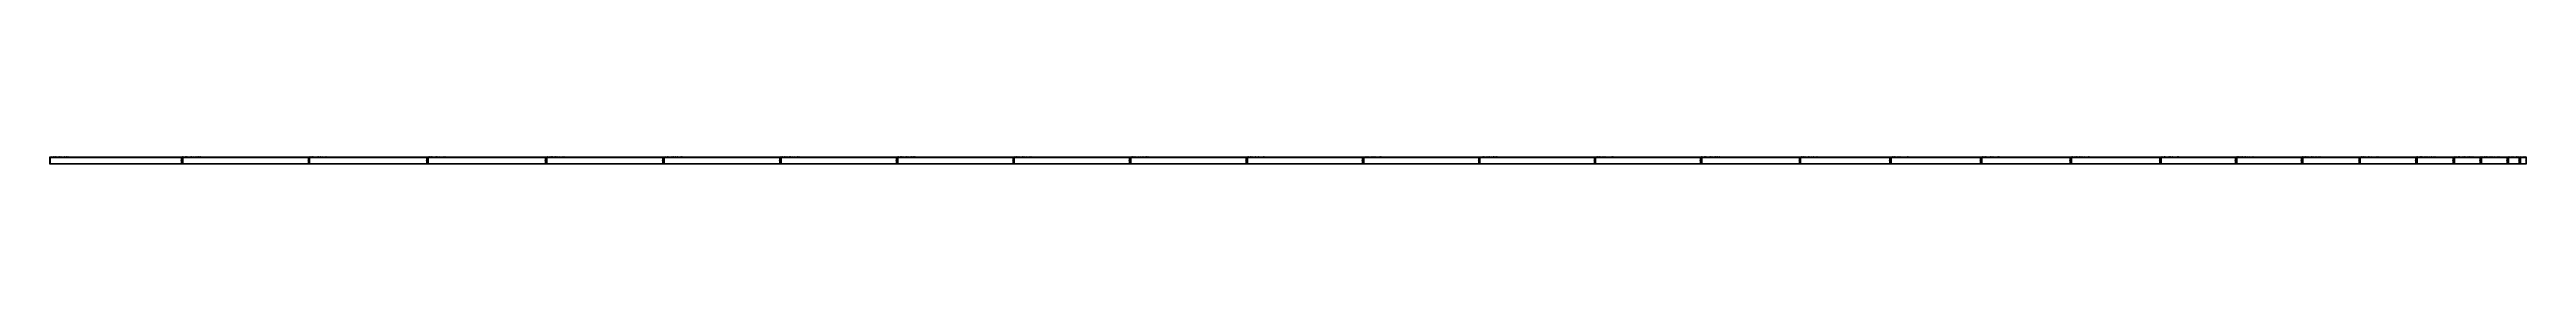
# Model space of a CAD drawing. Header units: millimetres. Extents: x 0 to 240831, y 0 to 45222.
# Drawn here: x 0 to 172726, y 6000 to 6450 of the extents above; entities that cross this region are included whole.
import ezdxf
from ezdxf.enums import TextEntityAlignment as Align

# ---------------------------------------------------------------- set-up
doc = ezdxf.new("R2010")
doc.units = ezdxf.units.MM
doc.header["$LTSCALE"] = 1000
for name, color, linetype in [('IPE450', 2, 'Continuous'), ('PERFORACIONES', 1, 'Continuous'), ('TXT_GEN', 3, 'Continuous')]:
    doc.layers.add(name, color=color, linetype=linetype)
doc.styles.add('VERDNA', font='verdana.ttf', dxfattribs={"width": 0.8})

# ---------------------------------------------------------------- blocks, each defined once
blk = doc.blocks.new('d22')
at = {"layer": 'PERFORACIONES', "linetype": 'ByBlock'}
for p, q in [((-24.5, 0), (24.5, 0)), ((0, 24.5), (0, -24.5))]:
    blk.add_line(p, q, dxfattribs=at)
blk.add_circle((0, 0), 11, dxfattribs=at)

msp = doc.modelspace()

# ---------------------------------------------------------------- linework, layer by layer
at = {"layer": 'IPE450'}
for p, q in [((0, 6435.4), (9229, 6435.4)), ((0, 6014.6), (9229, 6014.6)), ((9239, 6435.4), (18075, 6435.4)), ((9239, 6014.6), (18075, 6014.6)), ((18085, 6435.4), (26346, 6435.4)), ((18085, 6014.6), (26346, 6014.6)), ((26356, 6435.4), (34617, 6435.4)), ((26356, 6014.6), (34617, 6014.6)), ((34627, 6435.4), (42792, 6435.4)), ((34627, 6014.6), (42792, 6014.6)), ((42802, 6435.4), (50957, 6435.4)), ((42802, 6014.6), (50957, 6014.6)), ((50967, 6435.4), (59092, 6435.4)), ((50967, 6014.6), (59092, 6014.6)), ((59102, 6435.4), (67219, 6435.4)), ((59102, 6014.6), (67219, 6014.6)), ((67229, 6435.4), (75344, 6435.4)), ((67229, 6014.6), (75344, 6014.6)), ((75354, 6435.4), (83468, 6435.4)), ((75354, 6014.6), (83468, 6014.6)), ((83478, 6435.4), (91582, 6435.4)), ((83478, 6014.6), (91582, 6014.6)), ((91592, 6435.4), (99691, 6435.4)), ((91592, 6014.6), (99691, 6014.6)), ((99701, 6435.4), (107755, 6435.4)), ((99701, 6014.6), (107755, 6014.6)), ((107765, 6435.4), (115156, 6435.4)), ((107765, 6014.6), (115156, 6014.6)), ((115166, 6435.4), (122051, 6435.4)), ((115166, 6014.6), (122051, 6014.6)), ((122061, 6435.4), (128365, 6435.4)), ((122061, 6014.6), (128365, 6014.6)), ((128375, 6435.4), (134676, 6435.4)), ((128375, 6014.6), (134676, 6014.6)), ((134686, 6435.4), (140938, 6435.4)), ((134686, 6014.6), (140938, 6014.6)), ((140948, 6435.4), (147182, 6435.4)), ((140948, 6014.6), (147182, 6014.6)), ((147192, 6435.4), (152467, 6435.4)), ((147192, 6014.6), (152467, 6014.6)), ((152477, 6435.4), (157066, 6435.4)), ((152477, 6014.6), (157066, 6014.6)), ((157076, 6435.4), (161081, 6435.4)), ((157076, 6014.6), (161081, 6014.6)), ((161091, 6435.4), (165037, 6435.4)), ((161091, 6014.6), (165037, 6014.6)), ((165047, 6435.4), (167651, 6435.4)), ((165047, 6014.6), (167651, 6014.6)), ((167661, 6435.4), (169528, 6435.4)), ((167661, 6014.6), (169528, 6014.6)), ((169538, 6435.4), (171404, 6435.4)), ((169538, 6014.6), (171404, 6014.6)), ((171414, 6435.4), (172240, 6435.4)), ((171414, 6014.6), (172240, 6014.6)), ((172250, 6435.4), (172726, 6435.4)), ((172250, 6014.6), (172726, 6014.6))]:
    msp.add_line(p, q, dxfattribs=at)
for points in [[(0, 6000), (9229, 6000), (9229, 6450), (0, 6450)], [(9239, 6000), (18075, 6000), (18075, 6450), (9239, 6450)], [(18085, 6000), (26346, 6000), (26346, 6450), (18085, 6450)], [(26356, 6000), (34617, 6000), (34617, 6450), (26356, 6450)], [(34627, 6000), (42792, 6000), (42792, 6450), (34627, 6450)], [(42802, 6000), (50957, 6000), (50957, 6450), (42802, 6450)], [(50967, 6000), (59092, 6000), (59092, 6450), (50967, 6450)], [(59102, 6000), (67219, 6000), (67219, 6450), (59102, 6450)], [(67229, 6000), (75344, 6000), (75344, 6450), (67229, 6450)], [(75354, 6000), (83468, 6000), (83468, 6450), (75354, 6450)], [(83478, 6000), (91582, 6000), (91582, 6450), (83478, 6450)], [(91592, 6000), (99691, 6000), (99691, 6450), (91592, 6450)], [(99701, 6000), (107755, 6000), (107755, 6450), (99701, 6450)], [(107765, 6000), (115156, 6000), (115156, 6450), (107765, 6450)], [(115166, 6000), (122051, 6000), (122051, 6450), (115166, 6450)], [(122061, 6000), (128365, 6000), (128365, 6450), (122061, 6450)], [(128375, 6000), (134676, 6000), (134676, 6450), (128375, 6450)], [(134686, 6000), (140938, 6000), (140938, 6450), (134686, 6450)], [(140948, 6000), (147182, 6000), (147182, 6450), (140948, 6450)], [(147192, 6000), (152467, 6000), (152467, 6450), (147192, 6450)], [(152477, 6000), (157066, 6000), (157066, 6450), (152477, 6450)], [(157076, 6000), (161081, 6000), (161081, 6450), (157076, 6450)], [(161091, 6000), (165037, 6000), (165037, 6450), (161091, 6450)], [(165047, 6000), (167651, 6000), (167651, 6450), (165047, 6450)], [(167661, 6000), (169528, 6000), (169528, 6450), (167661, 6450)], [(169538, 6000), (171404, 6000), (171404, 6450), (169538, 6450)], [(171414, 6000), (172240, 6000), (172240, 6450), (171414, 6450)], [(172250, 6000), (172726, 6000), (172726, 6450), (172250, 6450)]]:
    msp.add_lwpolyline(points, close=True, dxfattribs=at)

# ---------------------------------------------------------------- block references
for p in [(50, 6365), (50, 6295), (50, 6222.5), (50, 6155), (50, 6085), (9179, 6365), (9179, 6295), (9179, 6222.5), (9179, 6155), (9179, 6085), (9289, 6365), (9289, 6295), (9289, 6222.5), (9289, 6155), (9289, 6085), (18025, 6365), (18025, 6295), (18025, 6222.5), (18025, 6155), (18025, 6085), (18135, 6365), (18135, 6295), (18135, 6222.5), (18135, 6155), (18135, 6085), (26296, 6365), (26296, 6295), (26296, 6222.5), (26296, 6155), (26296, 6085), (26406, 6365), (26406, 6295), (26406, 6222.5), (26406, 6155), (26406, 6085), (34567, 6365), (34567, 6295), (34567, 6222.5), (34567, 6155), (34567, 6085), (34677, 6365), (34677, 6295), (34677, 6222.5), (34677, 6155), (34677, 6085), (42742, 6365), (42742, 6295), (42742, 6222.5), (42742, 6155), (42742, 6085), (42852, 6365), (42852, 6295), (42852, 6222.5), (42852, 6155), (42852, 6085), (50907, 6365), (50907, 6295), (50907, 6222.5), (50907, 6155), (50907, 6085), (51017, 6365), (51017, 6295), (51017, 6222.5), (51017, 6155), (51017, 6085), (59042, 6365), (59042, 6295), (59042, 6222.5), (59042, 6155), (59042, 6085), (59152, 6365), (59152, 6295), (59152, 6222.5), (59152, 6155), (59152, 6085), (67169, 6365), (67169, 6295), (67169, 6222.5), (67169, 6155), (67169, 6085), (67279, 6365), (67279, 6295), (67279, 6222.5), (67279, 6155), (67279, 6085), (75294, 6365), (75294, 6295), (75294, 6222.5), (75294, 6155), (75294, 6085), (75404, 6365), (75404, 6295), (75404, 6222.5), (75404, 6155), (75404, 6085), (83418, 6365), (83418, 6295), (83418, 6222.5), (83418, 6155), (83418, 6085), (83528, 6365), (83528, 6295), (83528, 6222.5), (83528, 6155), (83528, 6085), (91532, 6365), (91532, 6295), (91532, 6222.5), (91532, 6155), (91532, 6085), (91642, 6365), (91642, 6295), (91642, 6222.5), (91642, 6155), (91642, 6085), (99641, 6365), (99641, 6295), (99641, 6222.5), (99641, 6155), (99641, 6085), (99751, 6365), (99751, 6295), (99751, 6222.5), (99751, 6155), (99751, 6085), (107705, 6365), (107705, 6295), (107705, 6222.5), (107705, 6155), (107705, 6085), (107815, 6365), (107815, 6295), (107815, 6222.5), (107815, 6155), (107815, 6085), (115106, 6365), (115106, 6295), (115106, 6222.5), (115106, 6155), (115106, 6085), (115216, 6365), (115216, 6295), (115216, 6222.5), (115216, 6155), (115216, 6085), (122001, 6365), (122001, 6295), (122001, 6222.5), (122001, 6155), (122001, 6085), (122111, 6365), (122111, 6295), (122111, 6222.5), (122111, 6155), (122111, 6085), (128315, 6365), (128315, 6295), (128315, 6222.5), (128315, 6155), (128315, 6085), (128425, 6365), (128425, 6295), (128425, 6222.5), (128425, 6155), (128425, 6085), (134626, 6365), (134626, 6295), (134626, 6222.5), (134626, 6155), (134626, 6085), (134736, 6365), (134736, 6295), (134736, 6222.5), (134736, 6155), (134736, 6085), (140888, 6365), (140888, 6295), (140888, 6222.5), (140888, 6155), (140888, 6085), (140998, 6365), (140998, 6295), (140998, 6222.5), (140998, 6155), (140998, 6085), (147132, 6365), (147132, 6295), (147132, 6222.5), (147132, 6155), (147132, 6085), (147242, 6365), (147242, 6295), (147242, 6222.5), (147242, 6155), (147242, 6085), (152417, 6365), (152417, 6295), (152417, 6222.5), (152417, 6155), (152417, 6085), (152527, 6365), (152527, 6295), (152527, 6222.5), (152527, 6155), (152527, 6085), (157016, 6365), (157016, 6295), (157016, 6222.5), (157016, 6155), (157016, 6085), (157126, 6365), (157126, 6295), (157126, 6222.5), (157126, 6155), (157126, 6085), (161031, 6365), (161031, 6295), (161031, 6222.5), (161031, 6155), (161031, 6085), (161141, 6365), (161141, 6295), (161141, 6222.5), (161141, 6155), (161141, 6085), (164987, 6365), (164987, 6295), (164987, 6222.5), (164987, 6155), (164987, 6085), (165097, 6365), (165097, 6295), (165097, 6222.5), (165097, 6155), (165097, 6085), (167601, 6365), (167601, 6295), (167601, 6222.5), (167601, 6155), (167601, 6085), (167711, 6365), (167711, 6295), (167711, 6222.5), (167711, 6155), (167711, 6085), (169478, 6365), (169478, 6295), (169478, 6222.5), (169478, 6155), (169478, 6085), (169588, 6365), (169588, 6295), (169588, 6222.5), (169588, 6155), (169588, 6085), (171354, 6365), (171354, 6295), (171354, 6222.5), (171354, 6155), (171354, 6085), (171464, 6365), (171464, 6295), (171464, 6222.5), (171464, 6155), (171464, 6085), (172190, 6365), (172190, 6295), (172190, 6222.5), (172190, 6155), (172190, 6085), (172300, 6365), (172300, 6295), (172300, 6222.5), (172300, 6155), (172300, 6085), (172676, 6365), (172676, 6295), (172676, 6222.5), (172676, 6155), (172676, 6085)]:
    msp.add_blockref('d22', p, dxfattribs=at)

# ---------------------------------------------------------------- texts
at = {"layer": 'TXT_GEN', "style": 'VERDNA', "width": 0.8}
for s, p in [('b/111 | IPE450 | L=9229 | Qty: 1 | W=716.2 kg', (0, 6465)), ('b/41 | IPE450 | L=8836 | Qty: 1 | W=685.7 kg', (9239, 6465)), ('b/28 | IPE450 | L=8261 | Qty: 1 | W=641.1 kg', (18085, 6465)), ('b/29 | IPE450 | L=8261 | Qty: 1 | W=641.1 kg', (26356, 6465)), ('b/109 | IPE450 | L=8165 | Qty: 3 | W=1900.8 kg', (34627, 6465)), ('b/108 | IPE450 | L=8155 | Qty: 2 | W=1265.7 kg', (42802, 6465)), ('b/131 | IPE450 | L=8125 | Qty: 1 | W=630.5 kg', (50967, 6465)), ('b/26 | IPE450 | L=8117 | Qty: 2 | W=1259.8 kg', (59102, 6465)), ('b/38 | IPE450 | L=8115 | Qty: 1 | W=629.7 kg', (67229, 6465)), ('b/3 | IPE450 | L=8114 | Qty: 2 | W=1259.3 kg', (75354, 6465)), ('b/257 | IPE450 | L=8104 | Qty: 1 | W=628.9 kg', (83478, 6465)), ('b/106 | IPE450 | L=8099 | Qty: 1 | W=628.5 kg', (91592, 6465)), ('b/1 | IPE450 | L=8054 | Qty: 2 | W=1250.0 kg', (99701, 6465)), ('b/110 | IPE450 | L=7391 | Qty: 1 | W=573.5 kg', (107765, 6465)), ('b/39 | IPE450 | L=6885 | Qty: 1 | W=534.3 kg', (115166, 6465)), ('b/40 | IPE450 | L=6304 | Qty: 1 | W=489.2 kg', (122061, 6465)), ('b/42 | IPE450 | L=6301 | Qty: 1 | W=489.0 kg', (128375, 6465)), ('b/875 | IPE450 | L=6252 | Qty: 1 | W=485.2 kg', (134686, 6465)), ('b/133 | IPE450 | L=6234 | Qty: 1 | W=483.8 kg', (140948, 6465)), ('b/128 | IPE450 | L=5275 | Qty: 1 | W=409.3 kg', (147192, 6465)), ('b/137 | IPE450 | L=4589 | Qty: 1 | W=356.1 kg', (152477, 6465)), ('b/132 | IPE450 | L=4005 | Qty: 1 | W=310.8 kg', (157076, 6465)), ('b/135 | IPE450 | L=3946 | Qty: 1 | W=306.2 kg', (161091, 6465)), ('b/24 | IPE450 | L=2604 | Qty: 2 | W=404.1 kg', (165047, 6465)), ('b/138 | IPE450 | L=1867 | Qty: 1 | W=144.9 kg', (167661, 6465)), ('b/129 | IPE450 | L=1866 | Qty: 1 | W=144.8 kg', (169538, 6465)), ('b/840 | IPE450 | L=826 | Qty: 1 | W=64.1 kg', (171414, 6465))]:
    msp.add_text(s, height=50, dxfattribs=at).set_placement(p, align=Align.BOTTOM_LEFT)

doc.saveas('drawing.dxf')
